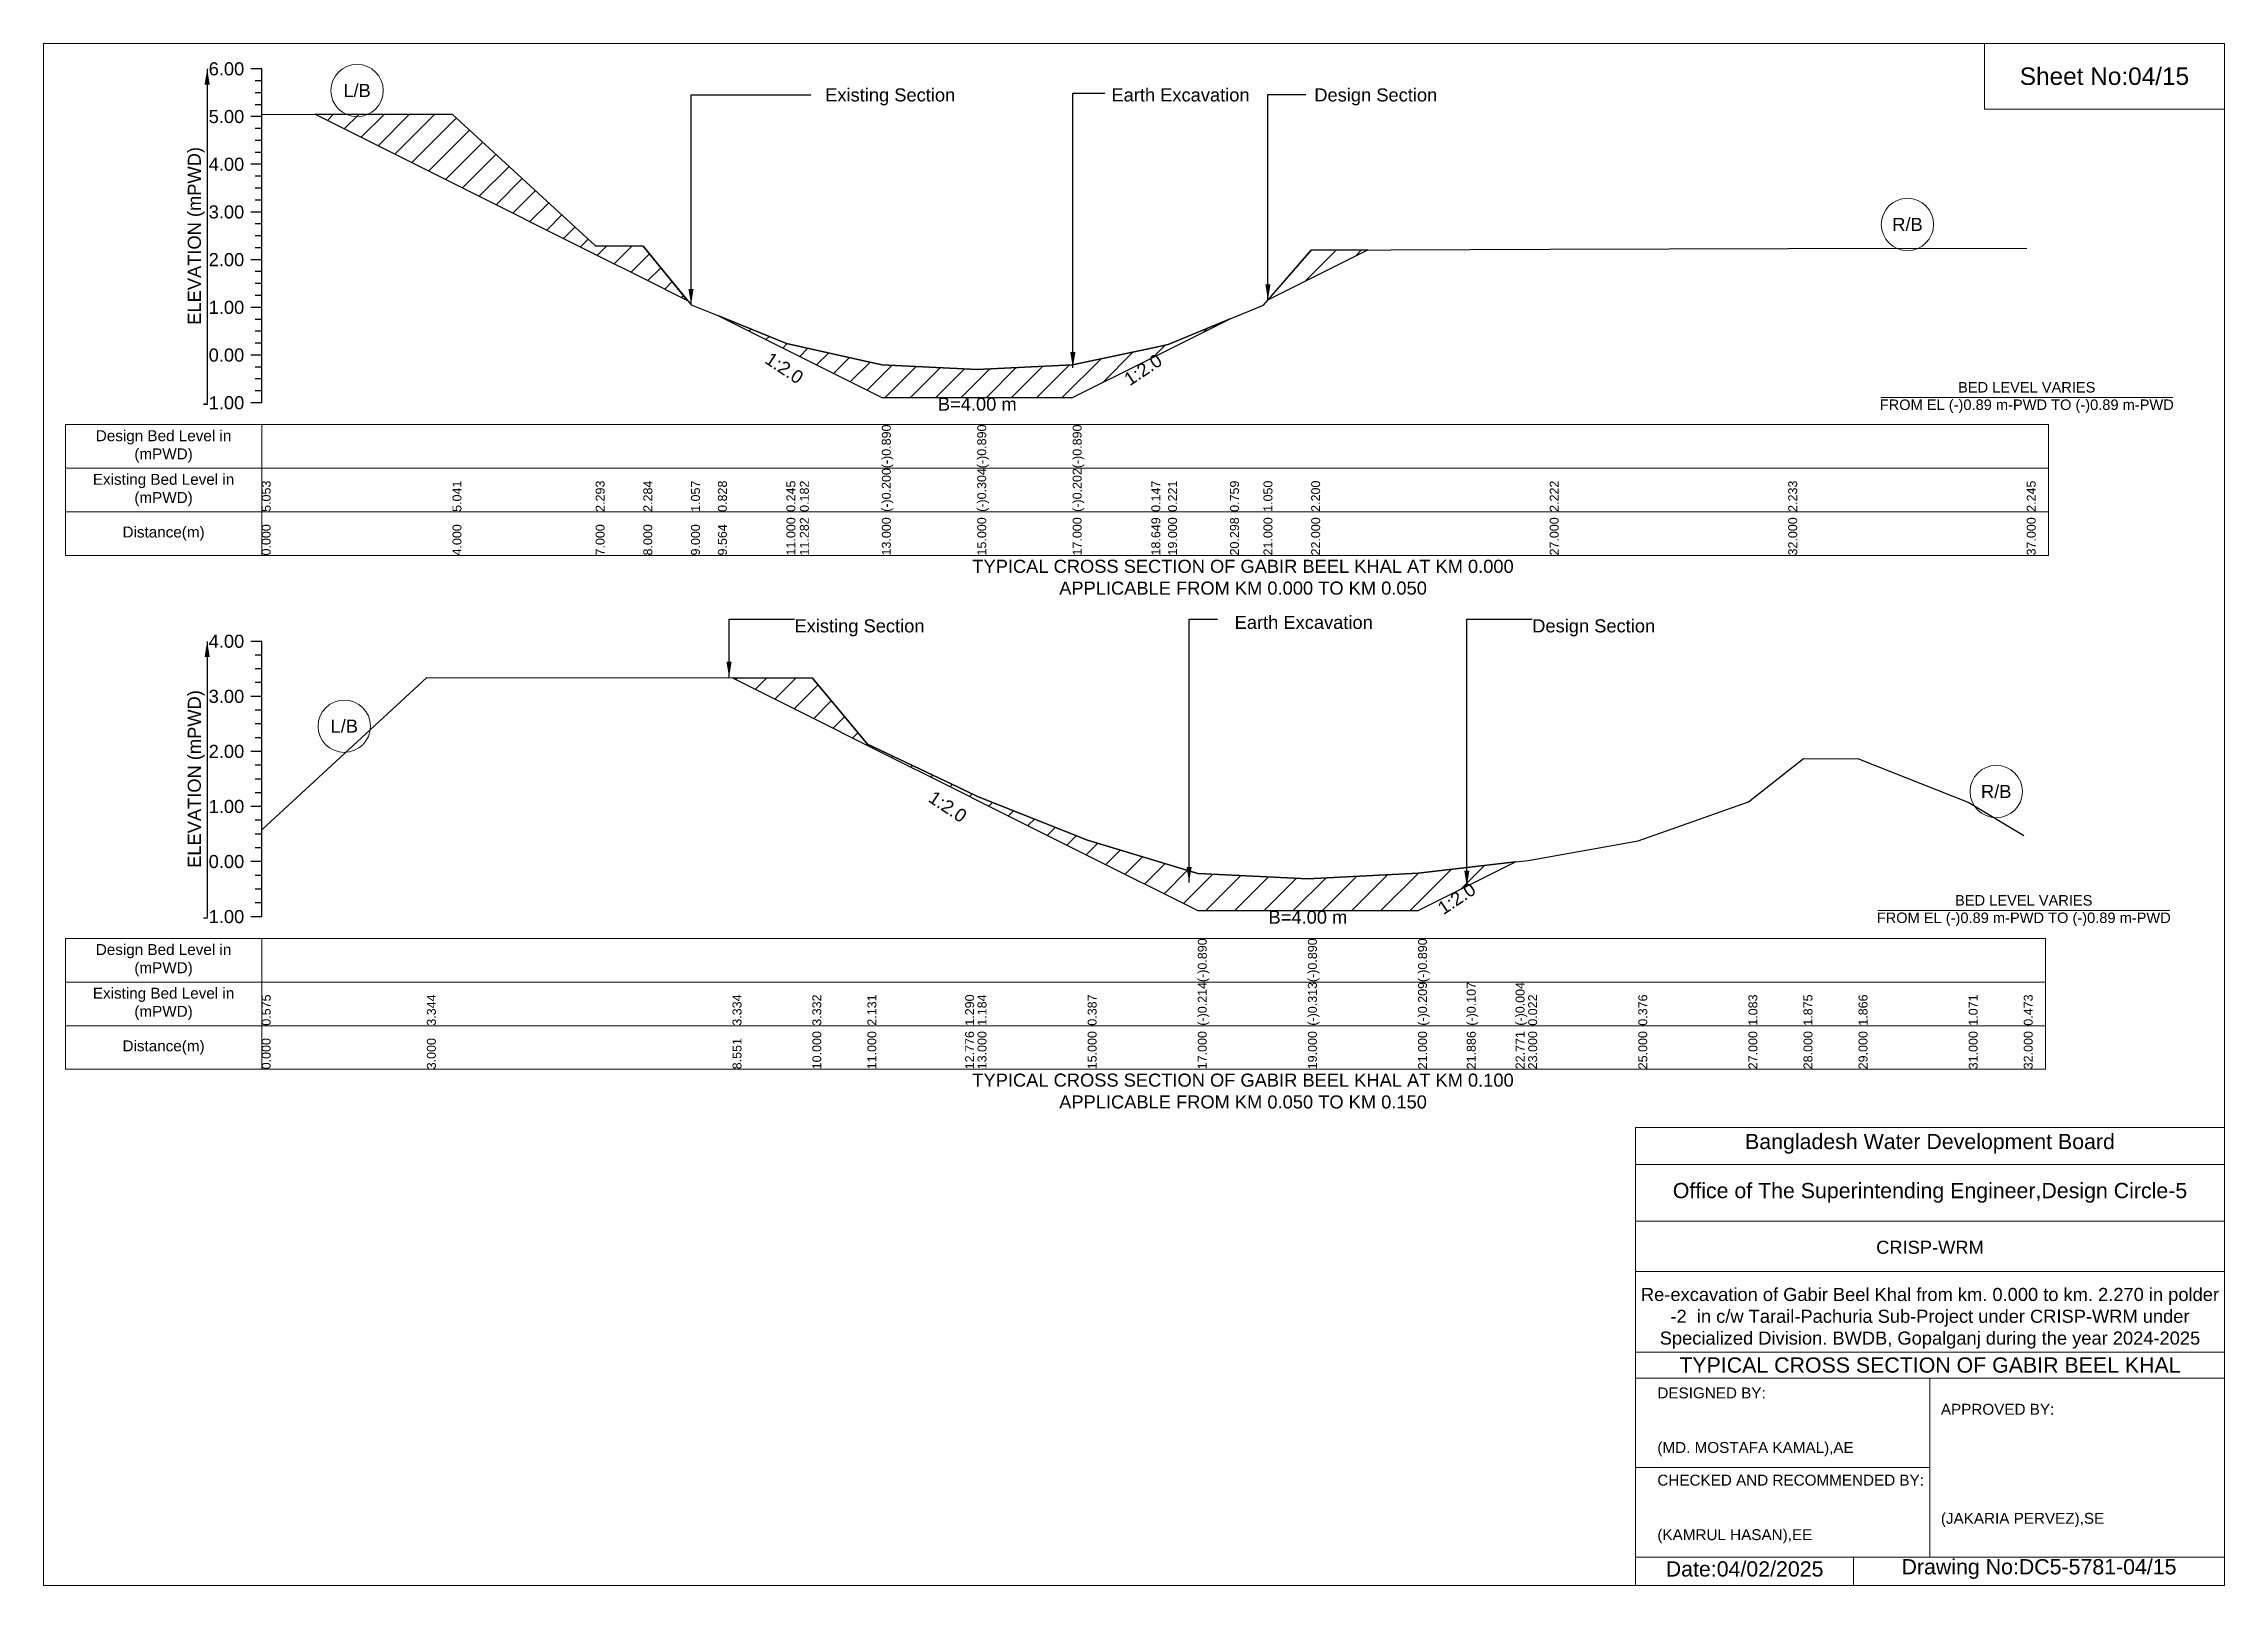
# Model space of a CAD drawing. Header units: inches. Extents: x 91000 to 258000, y -5656 to 6519.
# Drawn here: x 130000 to 138000, y -5656 to 0 of the extents above; entities that cross this region are included whole.
import ezdxf

# ---------------------------------------------------------------- set-up
doc = ezdxf.new("R2010")
doc.units = ezdxf.units.IN
doc.header["$LTSCALE"] = 7
doc.header["$MEASUREMENT"] = 0
for name, color, linetype, lineweight in [('Cross section Data Border', 7, 'Continuous', 9), ('Cross Section Labels', 7, 'Continuous', 9), ('Existing_Bed_Level for Xsection', 7, 'Continuous', 25)]:
    doc.layers.add(name, color=color, linetype=linetype, lineweight=lineweight)
doc.styles.get("Standard").update_dxf_attribs({"font": 'arial.ttf'})
doc.dimstyles.get("Standard").update_dxf_attribs({"dimtxt": 0.18, "dimasz": 0.18, "dimexe": 0.18, "dimexo": 0.0625, "dimgap": 0.09, "dimtad": 0, "dimtih": 1, "dimtoh": 1, "dimdec": 4, "dimzin": 0, "dimdsep": 46, "dimtxsty": 'Standard', "dimcen": 0.09, "dimadec": 0, "dimazin": 0, "dimtfac": 1, "dimtdec": 4, "dimtofl": 0, "dimtmove": 0, "dimatfit": 3, "dimfxl": 1, "dimtolj": 1, "dimtzin": 0, "dimarcsym": 0})

msp = doc.modelspace()

# ---------------------------------------------------------------- texts
at = {"layer": 'Cross section Data Border', "char_height": 40, "width": 640, "attachment_point": 5}
for s, insert in [('Design Bed Level in (mPWD)', (130440, -1477.8)), ('Existing Bed Level in (mPWD)', (130440, -1637.8)), ('Distance(m)', (130440, -1797.8)), ('Design Bed Level in (mPWD)', (130440, -3362.8)), ('Existing Bed Level in (mPWD)', (130440, -3522.8)), ('Distance(m)', (130440, -3682.8))]:
    msp.add_mtext(s, dxfattribs=dict(at, insert=insert))
at = {"layer": 'Cross Section Labels'}
for s, insert, char_height, attachment_point in [('L/B', (131150, -172.1), 48, 5), ('Sheet No:04/15', (137560, -120), 64, 5), ('Existing Section', (132867.2, -164.2), 48, 1), ('Earth Excavation', (133917.2, -164.2), 48, 1), ('Design Section', (134661.5, -164.2), 48, 1), ('R/B', (136837.5, -663.5), 48, 5), ('BED LEVEL VARIES ^JFROM EL (-)0.89 m-PWD TO (-)0.89 m-PWD', (137275, -1298.5), 38.4, 5), ('B=4.00 m', (133425, -1298.5), 48, 2), ('TYPICAL CROSS SECTION OF GABIR BEEL KHAL AT KM 0.000^JAPPLICABLE FROM KM 0.000 TO KM 0.050', (134400, -1957.8), 48, 5), ('Existing Section', (132754.5, -2112), 48, 1), ('Earth Excavation', (134369.2, -2099.2), 48, 1), ('Design Section', (135460.9, -2112), 48, 1), ('L/B', (131103, -2504), 48, 5), ('R/B', (137163, -2743.8), 48, 5), ('B=4.00 m', (134638, -3180.6), 48, 2), ('BED LEVEL VARIES ^JFROM EL (-)0.89 m-PWD TO (-)0.89 m-PWD', (137264, -3180.6), 38.4, 5), ('TYPICAL CROSS SECTION OF GABIR BEEL KHAL AT KM 0.100^JAPPLICABLE FROM KM 0.050 TO KM 0.150', (134400, -3842.8), 48, 5), ('Bangladesh Water Development Board', (136920, -4036), 56, 5), ('Office of The Superintending Engineer,Design Circle-5', (136920, -4216), 56, 5)]:
    msp.add_mtext(s, dxfattribs=dict(at, insert=insert, char_height=char_height, attachment_point=attachment_point))
at = {"layer": 'Cross Section Labels', "char_height": 48, "attachment_point": 2}
for insert, rotation in [((132730.6, -1170.1), 326.30993), ((134019.8, -1176.1), 33.69007), ((133330.2, -2779.1), 326.30993), ((135170.4, -3116.4), 33.69007)]:
    msp.add_mtext('1:2.0', dxfattribs=dict(at, insert=insert, rotation=rotation))
at = {"layer": 'Cross Section Labels'}
for s, insert, char_height, width, attachment_point in [('CRISP-WRM', (136920, -4416), 48, 2240, 5), ('Re-excavation of Gabir Beel Khal from km. 0.000 to km. 2.270 in polder -2  in c/w Tarail-Pachuria Sub-Project under CRISP-WRM under Specialized Division. BWDB, Gopalganj during the year 2024-2025', (136920, -4676), 48, 2160, 5), ('TYPICAL CROSS SECTION OF GABIR BEEL KHAL', (136920, -4848), 56, 2240, 5), ('DESIGNED BY:^J^J^J(MD. MOSTAFA KAMAL),AE', (135920, -5056), 40, 1120, 4), ('APPROVED BY:^J^J^J^J^J^J(JAKARIA PERVEZ),SE', (136960, -5216), 40, 1120, 4), ('CHECKED AND RECOMMENDED BY:^J^J^J(KAMRUL HASAN),EE', (135920, -5376), 40, 1120, 4), ('Date:04/02/2025', (136240, -5596), 56, 1120, 5), ('Drawing No:DC5-5781-04/15', (137320, -5596), 56, 1760, 5)]:
    msp.add_mtext(s, dxfattribs=dict(at, insert=insert, char_height=char_height, width=width, attachment_point=attachment_point))
at = {"layer": 'Existing_Bed_Level for Xsection', "char_height": 48, "attachment_point": 6}
for s, insert in [('6.00', (130736, -92.8)), ('5.00', (130736, -267.8)), ('4.00', (130736, -442.8)), ('3.00', (130736, -617.8)), ('2.00', (130736, -792.8)), ('1.00', (130736, -967.8)), ('0.00', (130736, -1142.8)), ('-1.00', (130736, -1317.8)), ('4.00', (130736, -2192.8)), ('3.00', (130736, -2394.8)), ('2.00', (130736, -2596.8)), ('1.00', (130736, -2798.8)), ('0.00', (130736, -3000.8)), ('-1.00', (130736, -3202.8))]:
    msp.add_mtext(s, dxfattribs=dict(at, insert=insert))
at = {"layer": 'Existing_Bed_Level for Xsection', "rotation": 90}
for s, insert, char_height, attachment_point in [('ELEVATION (mPWD)', (130560, -705.3), 48, 5), ('(-)0.890', (133075, -1557.8), 32.8, 1), ('(-)0.890', (133425, -1557.8), 32.8, 1), ('(-)0.890', (133775, -1557.8), 32.8, 1), ('(-)0.200', (133075, -1717.8), 32.8, 1), ('(-)0.304', (133425, -1717.8), 32.8, 1), ('(-)0.202', (133775, -1717.8), 32.8, 1), ('5.053', (130800, -1717.8), 32.8, 1), ('5.041', (131500, -1717.8), 32.8, 1), ('2.293', (132025, -1717.8), 32.8, 1), ('2.284', (132200, -1717.8), 32.8, 1), ('1.057', (132375, -1717.8), 32.8, 1), ('0.828', (132473.7, -1717.8), 32.8, 1), ('0.245', (132725, -1717.8), 32.8, 1), ('0.182', (132774.3, -1717.8), 32.8, 1), ('0.147', (134063.6, -1717.8), 32.8, 1), ('0.221', (134125, -1717.8), 32.8, 1), ('0.759', (134352.2, -1717.8), 32.8, 1), ('1.050', (134475, -1717.8), 32.8, 1), ('2.200', (134650, -1717.8), 32.8, 1), ('2.222', (135525, -1717.8), 32.8, 1), ('2.233', (136400, -1717.8), 32.8, 1), ('2.245', (137275, -1717.8), 32.8, 1), ('11.000', (132725, -1877.8), 32.8, 1), ('11.282', (132774.3, -1877.8), 32.8, 1), ('13.000', (133075, -1877.8), 32.8, 1), ('15.000', (133425, -1877.8), 32.8, 1), ('17.000', (133775, -1877.8), 32.8, 1), ('18.649', (134063.6, -1877.8), 32.8, 1), ('19.000', (134125, -1877.8), 32.8, 1), ('20.298', (134352.2, -1877.8), 32.8, 1), ('21.000', (134475, -1877.8), 32.8, 1), ('22.000', (134650, -1877.8), 32.8, 1), ('27.000', (135525, -1877.8), 32.8, 1), ('32.000', (136400, -1877.8), 32.8, 1), ('37.000', (137275, -1877.8), 32.8, 1), ('0.000', (130800, -1877.8), 32.8, 1), ('4.000', (131500, -1877.8), 32.8, 1), ('7.000', (132025, -1877.8), 32.8, 1), ('8.000', (132200, -1877.8), 32.8, 1), ('9.000', (132375, -1877.8), 32.8, 1), ('9.564', (132473.7, -1877.8), 32.8, 1), ('ELEVATION (mPWD)', (130560, -2697.8), 48, 5), ('(-)0.890', (134234, -3442.8), 32.8, 1), ('(-)0.890', (134638, -3442.8), 32.8, 1), ('(-)0.890', (135042, -3442.8), 32.8, 1), ('0.575', (130800, -3602.8), 32.8, 1), ('3.344', (131406, -3602.8), 32.8, 1), ('3.334', (132527.3, -3602.8), 32.8, 1), ('3.332', (132820, -3602.8), 32.8, 1), ('2.131', (133022, -3602.8), 32.8, 1), ('1.290', (133380.7, -3602.8), 32.8, 1), ('1.184', (133426, -3602.8), 32.8, 1), ('0.387', (133830, -3602.8), 32.8, 1), ('(-)0.214', (134234, -3602.8), 32.8, 1), ('(-)0.313', (134638, -3602.8), 32.8, 1), ('(-)0.209', (135042, -3602.8), 32.8, 1), ('(-)0.107', (135220.9, -3602.8), 32.8, 1), ('(-)0.004', (135399.8, -3602.8), 32.8, 1), ('0.022', (135446, -3602.8), 32.8, 1), ('0.376', (135850, -3602.8), 32.8, 1), ('1.083', (136254, -3602.8), 32.8, 1), ('1.875', (136456, -3602.8), 32.8, 1), ('1.866', (136658, -3602.8), 32.8, 1), ('1.071', (137062, -3602.8), 32.8, 1), ('0.473', (137264, -3602.8), 32.8, 1), ('0.000', (130800, -3762.8), 32.8, 1), ('3.000', (131406, -3762.8), 32.8, 1), ('8.551', (132527.3, -3762.8), 32.8, 1), ('10.000', (132820, -3762.8), 32.8, 1), ('11.000', (133022, -3762.8), 32.8, 1), ('12.776', (133380.7, -3762.8), 32.8, 1), ('13.000', (133426, -3762.8), 32.8, 1), ('15.000', (133830, -3762.8), 32.8, 1), ('17.000', (134234, -3762.8), 32.8, 1), ('19.000', (134638, -3762.8), 32.8, 1), ('21.000', (135042, -3762.8), 32.8, 1), ('21.886', (135220.9, -3762.8), 32.8, 1), ('22.771', (135399.8, -3762.8), 32.8, 1), ('23.000', (135446, -3762.8), 32.8, 1), ('25.000', (135850, -3762.8), 32.8, 1), ('27.000', (136254, -3762.8), 32.8, 1), ('28.000', (136456, -3762.8), 32.8, 1), ('29.000', (136658, -3762.8), 32.8, 1), ('31.000', (137062, -3762.8), 32.8, 1), ('32.000', (137264, -3762.8), 32.8, 1)]:
    msp.add_mtext(s, dxfattribs=dict(at, insert=insert, char_height=char_height, attachment_point=attachment_point))

# ---------------------------------------------------------------- hatches: boundary and pattern name
at = {"layer": 'Existing_Bed_Level for Xsection'}
h = msp.add_hatch(dxfattribs=at)
h.set_pattern_fill('ANSI31', color=256, scale=525, style=0)
h.paths.add_polyline_path([(130996.1, -259.1), (131500, -511.1), (132025, -773.6), (132200, -861), (132362.2, -942.2), (132200, -743.1), (132025, -741.5), (131500, -260.6)])
h = msp.add_hatch(dxfattribs=at)
h.set_pattern_fill('ANSI31', color=256, scale=525, style=0)
h.paths.add_polyline_path([(134491.2, -940.5), (134650, -861), (134858.3, -756.9), (134650, -757.8)])
h = msp.add_hatch(dxfattribs=at)
h.set_pattern_fill('ANSI31', color=256, scale=525, style=0)
h.paths.add_polyline_path([(132473.7, -997.9), (132725, -1123.5), (132774.3, -1148.2), (133075, -1298.5), (133425, -1298.5), (133775, -1298.5), (134063.6, -1154.3), (134125, -1123.5), (134352.2, -1010), (134125, -1104.1), (134063.6, -1117.1), (133775, -1178.2), (133425, -1196), (133075, -1177.8), (132774.3, -1110.9), (132725, -1099.9)])
h = msp.add_hatch(dxfattribs=at)
h.set_pattern_fill('ANSI31', color=256, scale=606, style=0)
h.paths.add_polyline_path([(132527.3, -2327.2), (132820, -2473.6), (133022, -2574.6), (133380.7, -2753.9), (133426, -2776.6), (133830, -2978.6), (134234, -3180.6), (134638, -3180.6), (135042, -3180.6), (135220.9, -3091.1), (135399.8, -3001.7), (135220.9, -3022.3), (135042, -3043), (134638, -3064), (134234, -3044), (133830, -2922.6), (133426, -2761.6), (133380.7, -2740.1), (133022, -2570.3), (132820, -2327.7)])

# ---------------------------------------------------------------- linework, layer by layer
at = {"layer": 'Cross section Data Border'}
for points in [[(130080, -1397.8), (137355, -1397.8), (137355, -1877.8), (130080, -1877.8)], [(130080, -3282.8), (137344, -3282.8), (137344, -3762.8), (130080, -3762.8)]]:
    msp.add_lwpolyline(points, close=True, dxfattribs=at)
for points in [[(130800, -1397.8), (130800, -1877.8)], [(130080, -1557.8), (137355, -1557.8)], [(130080, -1717.8), (137355, -1717.8)], [(130800, -3282.8), (130800, -3762.8)], [(130080, -3442.8), (137344, -3442.8)], [(130080, -3602.8), (137344, -3602.8)]]:
    msp.add_lwpolyline(points, dxfattribs=at)
at = {"layer": 'Cross Section Labels'}
for points in [[(130000, 0), (138000, 0), (138000, -5656), (130000, -5656)], [(137120, 0), (138000, 0), (138000, -240), (137120, -240)]]:
    msp.add_lwpolyline(points, close=True, dxfattribs=at)
for points in [[(136739.2, -1298.5), (137810.8, -1298.5)], [(136728.2, -3180.6), (137799.8, -3180.6)], [(135840, -5656), (135840, -3976), (138000, -3976)], [(135840, -4112), (138000, -4112)], [(135840, -4320), (138000, -4320)], [(135840, -4504), (138000, -4504)], [(135840, -4800), (138000, -4800)], [(135840, -4896), (138000, -4896)], [(136920, -4896), (136920, -5552)], [(135840, -5224), (136920, -5224)], [(135840, -5552), (138000, -5552)], [(136640, -5552), (136640, -5656)]]:
    msp.add_lwpolyline(points, dxfattribs=at)
for centre in [(131150, -172.1), (136837.5, -663.5), (131103, -2504), (137163, -2743.8)]:
    msp.add_circle(centre, 96, dxfattribs=at)
at = {"layer": 'Existing_Bed_Level for Xsection'}
for points in [[(130800, -92.8), (130760, -92.8)], [(130800, -136.6), (130776, -136.6)], [(130800, -1317.8), (130800, -1142.8), (130800, -967.8), (130800, -792.8), (130800, -617.8), (130800, -442.8), (130800, -267.8), (130800, -92.8)], [(130800, -180.3), (130776, -180.3)], [(130800, -224.1), (130776, -224.1)], [(130800, -267.8), (130760, -267.8)], [(130800, -311.6), (130776, -311.6)], [(130800, -258.5), (131500, -260.6), (132025, -741.5), (132200, -743.1), (132375, -957.8), (132473.7, -997.9), (132725, -1099.9), (132774.3, -1110.9), (133075, -1177.8), (133075, -1177.8), (133425, -1196), (133425, -1196), (133775, -1178.2), (133775, -1178.2), (134063.6, -1117.1), (134125, -1104.1), (134352.2, -1010), (134475, -959), (134650, -757.8), (135525, -754), (136400, -752), (137275, -749.9)], [(130800, -355.3), (130776, -355.3)], [(130800, -399.1), (130776, -399.1)], [(130800, -442.8), (130760, -442.8)], [(130800, -486.6), (130776, -486.6)], [(130800, -530.3), (130776, -530.3)], [(130800, -617.8), (130760, -617.8)], [(130800, -574.1), (130776, -574.1)], [(130800, -661.6), (130776, -661.6)], [(130800, -705.3), (130776, -705.3)], [(130800, -792.8), (130760, -792.8)], [(130800, -749), (130776, -749)], [(130800, -836.5), (130776, -836.5)], [(130800, -880.3), (130776, -880.3)], [(130800, -924), (130776, -924)], [(130800, -967.8), (130760, -967.8)], [(130800, -1011.5), (130776, -1011.5)], [(130800, -1055.3), (130776, -1055.3)], [(130800, -1099), (130776, -1099)], [(130800, -1142.8), (130760, -1142.8)], [(130800, -1186.5), (130776, -1186.5)], [(130800, -1230.3), (130776, -1230.3)], [(130800, -1274), (130776, -1274)], [(130800, -1317.8), (130760, -1317.8)], [(130800, -2192.8), (130760, -2192.8)], [(130800, -3202.8), (130800, -3000.8), (130800, -2798.8), (130800, -2596.8), (130800, -2394.8), (130800, -2192.8)], [(130800, -2243.3), (130776, -2243.3)], [(130800, -2293.8), (130776, -2293.8)], [(130800, -2394.8), (130760, -2394.8)], [(130800, -2344.3), (130776, -2344.3)], [(130800, -2884.6), (131406, -2325.3), (132527.3, -2327.2), (132820, -2327.7), (133022, -2570.3), (133380.7, -2740.1), (133426, -2761.6), (133830, -2922.6), (134234, -3044), (134234, -3044), (134638, -3064), (134638, -3064), (135042, -3043), (135042, -3043), (135220.9, -3022.3), (135399.8, -3001.7), (135446, -2996.3), (135850, -2924.8), (136254, -2782), (136456, -2622), (136658, -2623.8), (137062, -2784.4), (137264, -2905.2)], [(130800, -2445.3), (130776, -2445.3)], [(130800, -2495.8), (130776, -2495.8)], [(130800, -2546.3), (130776, -2546.3)], [(130800, -2596.8), (130760, -2596.8)], [(130800, -2647.3), (130776, -2647.3)], [(130800, -2697.8), (130776, -2697.8)], [(130800, -2798.8), (130760, -2798.8)], [(130800, -2748.3), (130776, -2748.3)], [(130800, -2849.3), (130776, -2849.3)], [(130800, -2899.8), (130776, -2899.8)], [(130800, -2950.3), (130776, -2950.3)], [(130800, -3000.8), (130760, -3000.8)], [(130800, -3051.3), (130776, -3051.3)], [(130800, -3101.8), (130776, -3101.8)], [(130800, -3152.3), (130776, -3152.3)], [(130800, -3202.8), (130760, -3202.8)]]:
    msp.add_lwpolyline(points, dxfattribs=at)
for points in [[(130996.1, -259.1), (131500, -511.1), (132025, -773.6), (132200, -861), (132362.2, -942.2), (132200, -743.1), (132025, -741.5), (131500, -260.6)], [(134491.2, -940.5), (134650, -861), (134858.3, -756.9), (134650, -757.8)], [(132473.7, -997.9), (132725, -1123.5), (132774.3, -1148.2), (133075, -1298.5), (133075, -1298.5), (133425, -1298.5), (133425, -1298.5), (133775, -1298.5), (133775, -1298.5), (134063.6, -1154.3), (134125, -1123.5), (134352.2, -1010), (134352.2, -1010), (134352.2, -1010), (134125, -1104.1), (134063.6, -1117.1), (133775, -1178.2), (133775, -1178.2), (133425, -1196), (133425, -1196), (133075, -1177.8), (133075, -1177.8), (132774.3, -1110.9), (132725, -1099.9)], [(132527.3, -2327.2), (132527.3, -2327.2), (132820, -2473.6), (133022, -2574.6), (133380.7, -2753.9), (133426, -2776.6), (133830, -2978.6), (134234, -3180.6), (134234, -3180.6), (134638, -3180.6), (134638, -3180.6), (135042, -3180.6), (135042, -3180.6), (135220.9, -3091.1), (135399.8, -3001.7), (135220.9, -3022.3), (135042, -3043), (135042, -3043), (134638, -3064), (134638, -3064), (134234, -3044), (134234, -3044), (133830, -2922.6), (133426, -2761.6), (133380.7, -2740.1), (133022, -2570.3), (132820, -2327.7), (132527.3, -2327.2)]]:
    msp.add_lwpolyline(points, close=True, dxfattribs=at)

msp.set_redraw_order([(e.dxf.handle, doc.entitydb.next_handle()) for e in msp.query("TEXT MTEXT ATTDEF DIMENSION ARC_DIMENSION")])  # texts and dimensions are drawn at this point

# ---------------------------------------------------------------- leaders
at = {"layer": 'Cross Section Labels', "annotation_type": 0, "has_hookline": 1}
for points, hookline_direction, text_width in [([(132375, -957.8), (132375, -187.6), (132814.3, -187.6)], 0, 467.2), ([(133775.6, -1189.2), (133775.6, -181.8), (133892.8, -181.8)], 1, 497), ([(134491.2, -940.5), (134491.2, -186.6), (134630.5, -186.6)], 0, 441.2), ([(132514.5, -2325.3), (132514.5, -2112), (132754.4, -2112)], 0, 467.2), ([(134202.1, -3077.7), (134202.1, -2112), (134306.9, -2112)], 0, 497), ([(135220.9, -3091.1), (135220.9, -2112), (135460.8, -2112)], 0, 441.2)]:
    msp.add_leader(points, dimstyle='Standard', override={"dimasz": 57.6}, dxfattribs=dict(at, hookline_direction=hookline_direction, text_width=text_width))
at = {"layer": 'Existing_Bed_Level for Xsection'}
for points in [[(130600, -92.8), (130600, -1317.8)], [(130600, -2192.8), (130600, -3202.8)]]:
    msp.add_leader(points, dimstyle='Standard', override={"dimasz": 57.6}, dxfattribs=at)

doc.saveas('drawing.dxf')
